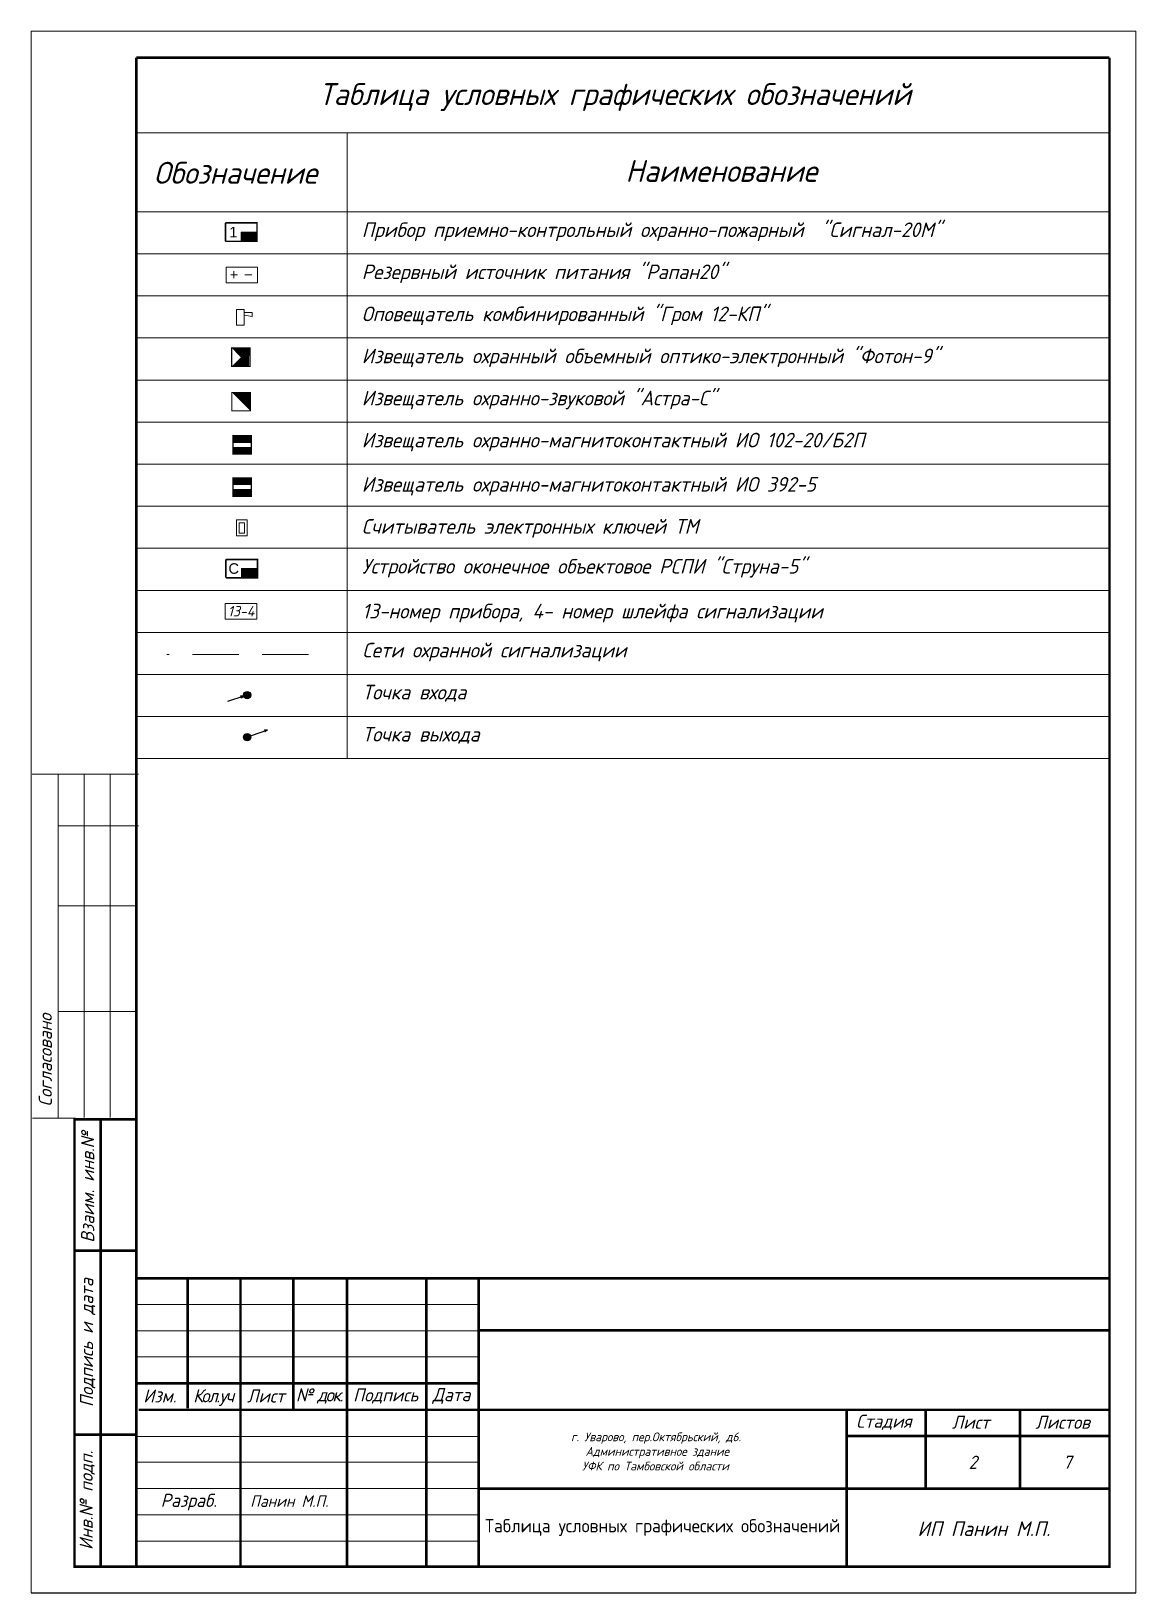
# Model space of a CAD drawing. Header units: inches. Extents: x 859 to 3530, y 393 to 1744.
# Drawn here: x 3390.9 to 3466.5, y 1502.8 to 1609.7 of the extents above; entities that cross this region are included whole.
import ezdxf

# ---------------------------------------------------------------- set-up
doc = ezdxf.new("R2010")
doc.units = ezdxf.units.IN
doc.header["$MEASUREMENT"] = 0
doc.linetypes.add('HIDDEN2', pattern=[4.7625, 3.175, -1.5875])
doc.linetypes.add('НЕВИДИМАЯ', pattern=[9.525, 6.35, -3.175])
doc.layers.get('0').transparency = 0.7
doc.layers.add('BLK_12_THHN', color=9, linetype='Continuous')
doc.layers.add('DESC', color=7, linetype='Continuous')
doc.styles.get("Standard").update_dxf_attribs({"font": 'GOST_Common Italic_0.ttf'})

msp = doc.modelspace()

# ---------------------------------------------------------------- texts
at = {"layer": 'DESC', "color": 0, "attachment_point": 1}
for s, width, heights, insert, char_height in [('Таблица условных графических обозначений', 45.6025, [0.959], (3410.6, 1606.13), 1.5), ('Обозначение', 14.4, [0], (3399.3, 1600.74), 1.5), ('Наименование', 14.4, [0], (3431.59, 1600.87), 1.5), ('Прибор приемно-контрольный охранно-пожарный  "Сигнал-20М"', 49.91, [0], (3413.54, 1596.59), 1), ('Резервный источник питания "Рапан20"', 49.91, [0], (3413.54, 1593.71), 1), ('Оповещатель комбинированный "Гром 12-КП"', 49.91, [0], (3413.54, 1590.83), 1), ('Извещатель охранный объемный оптико-электронный "Фотон-9"', 49.91, [0], (3413.54, 1587.95), 1), ('Извещатель охранно-звуковой "Астра-С"', 49.91, [0], (3413.54, 1585.07), 1), ('Извещатель охранно-магнитоконтактный ИО 102-20/Б2П', 49.91, [0], (3413.54, 1582.19), 1), ('Извещатель охранно-магнитоконтактный ИО 392-5', 49.91, [0], (3413.54, 1579.16), 1), ('Считыватель электронных ключей ТМ', 49.91, [0], (3413.54, 1576.28), 1), ('Устройство оконечное объектовое РСПИ "Струна-5"', 49.91, [0], (3413.57, 1573.55), 1), ('13-номер прибора, 4- номер шлейфа сигнализации', 49.91, [0], (3413.57, 1570.48), 1), ('Сети охранной сигнализации', 49.91, [0], (3413.58, 1567.81), 1)]:
    msp.add_mtext_dynamic_manual_height_columns(s, width=width, gutter_width=1, heights=heights, dxfattribs=dict(at, insert=insert, char_height=char_height))
at = {"layer": 'DESC', "color": 0, "attachment_point": 5}
for s, insert, char_height, width in [('{\\fArial|b0|i0|c204|p34;1}', (3404.75, 1595.93), 0.72, 1.08), ('{\\fArial|b0|i0|c204|p34;C}', (3404.78, 1572.89), 0.72, 1.08), ('13-4', (3405.28, 1569.97), 0.72, 2.16), ('Изм.', (3399.72, 1516.24), 0.9, 3.4805), ('{\\T0.85;Кол.уч}', (3403.36, 1516.13), 0.9, 3.6119), ('Лист', (3406.98, 1516.24), 0.9, 3.6273), ('{\\T0.85;№ док.}', (3410.64, 1516.24), 0.9, 3.6803), ('Подпись', (3415.18, 1516.24), 0.9, 5.4), ('Дата', (3419.68, 1516.24), 0.9, 3.6), ('Стадия', (3449.28, 1514.44), 0.9, 5.4), ('Лист', (3455.22, 1514.44), 0.9, 6.48), ('Листов', (3461.51, 1514.44), 0.9, 6.0943), ('2', (3455.37, 1511.7), 0.9, 6.4543), ('7', (3461.83, 1511.7), 0.9, 6.4543), ('{\\fGOST Common|b0|i0|c204|p34;Таблица условных графических обозначений}', (3434.14, 1507.23), 0.9, 25.2)]:
    msp.add_mtext(s, dxfattribs=dict(at, insert=insert, char_height=char_height, width=width))
at = {"layer": 'DESC', "color": 0, "lineweight": 15, "attachment_point": 1}
for s, width, heights, insert, char_height in [('Точка входа', 49.91, [0], (3413.58, 1564.93), 1), ('Точка выхода', 49.91, [0], (3413.58, 1562.05), 1), ('\\pi23.5148;г. Уварово, пер.Октябрьский, д6.\\P\\pi24.5048;Административное здание \\P\\pi24.27003;УФК по Тамбовской области', 59.1919, [0], (3404.35, 1513.74), 0.6), ('\\pi4.80835;ИП Панин М.П.', 17.9743, [1.74], (3446.77, 1507.65), 1)]:
    msp.add_mtext_dynamic_manual_height_columns(s, width=width, gutter_width=1, heights=heights, dxfattribs=dict(at, insert=insert, char_height=char_height))
at = {"layer": 'DESC', "color": 0, "char_height": 0.9, "rotation": 90}
for s, insert, width, attachment_point in [('Cогласовано', (3391.43, 1536.03), 10.814, 1), (' Взаим. инв.№', (3394.78, 1526.19), 16.5013, 4), ('Подпись и дата', (3394.78, 1519.89), 12.6, 5), ('Инв.№ подп.', (3394.75, 1509.09), 9, 5)]:
    msp.add_mtext(s, dxfattribs=dict(at, insert=insert, width=width, attachment_point=attachment_point))
at = {"layer": 'DESC', "color": 0, "lineweight": 15, "insert": (3401.7, 1508.97), "char_height": 0.9, "width": 7.0924, "attachment_point": 5}
msp.add_mtext('Разраб.', dxfattribs=at)
at = {"layer": 'DESC', "lineweight": 15, "insert": (3408.58, 1509.04), "char_height": 0.787, "width": 6.3, "attachment_point": 5}
msp.add_mtext('Панин М.П.', dxfattribs=at)

# ---------------------------------------------------------------- blocks, each defined once
blk = doc.blocks.new('Объем')
at = {"const_width": 0.2}
blk.add_lwpolyline([(0, 0), (0, 3), (3, 3), (3, 0)], close=True, dxfattribs=at)
for points in [[(0.21, 2.94), (0.21, 0.09)], [(0.41, 2.94), (0.41, 0.09)], [(0.61, 2.94), (0.61, 0.09)], [(0.8, 2.94), (0.8, 0.09)], [(1.01, 2.94), (1.01, 0.09)], [(1.21, 2.94), (1.21, 0.09)], [(1.39, 1.52), (2.81, 2.97)], [(1.39, 2.94), (1.39, 0.09)], [(1.56, 2.93), (1.56, 1.76)], [(1.76, 2.94), (1.76, 1.94)], [(1.94, 2.95), (1.94, 2.15)], [(2.13, 2.93), (2.13, 2.33)], [(2.3, 2.93), (2.3, 2.52)], [(2.49, 2.94), (2.49, 2.7)], [(1.39, 1.48), (2.82, 0.03)], [(1.56, 0.09), (1.56, 1.25)], [(1.74, 0.06), (1.74, 1.05)], [(1.94, 0.06), (1.94, 0.87)], [(2.13, 0.05), (2.13, 0.66)], [(2.31, 0.06), (2.31, 0.48)], [(2.49, 0.07), (2.49, 0.29)]]:
    blk.add_lwpolyline(points, dxfattribs=at)
blk = doc.blocks.new('Звуковой')
blk.add_lwpolyline([(0.1, 2.9, 0, 4, 0), (1.5, 1.51, 4, 4, 0)], format="xyseb")
at = {"const_width": 0.2}
blk.add_lwpolyline([(0, 0), (0, 3), (3, 3), (3, 0)], close=True, dxfattribs=at)

# ---------------------------------------------------------------- hatches: boundary and pattern name
at = {"layer": 'BLK_12_THHN'}
h = msp.add_hatch(color=0, dxfattribs=at)
h.dxf.hatch_style = 1
h.paths.add_polyline_path([(3405.95, 1564.23, 1), (3405.45, 1564.23, 1)])
h = msp.add_hatch(color=0, dxfattribs=at)
h.dxf.hatch_style = 1
h.paths.add_polyline_path([(3405.46, 1564.16), (3405.29, 1564.1), (3405.32, 1564.01)])
h.paths.add_polyline_path([(3405.27, 1564.17), (3405.29, 1564.1), (3405.46, 1564.16)])
h = msp.add_hatch(color=0, dxfattribs=at)
h.dxf.hatch_style = 1
h.paths.add_polyline_path([(3405.95, 1561.35, 1), (3405.45, 1561.35, 1)])
h = msp.add_hatch(color=0, dxfattribs=at)
h.dxf.hatch_style = 1
h.paths.add_polyline_path([(3407.1, 1561.82), (3406.93, 1561.76), (3406.95, 1561.68)])
h.paths.add_polyline_path([(3406.9, 1561.84), (3406.93, 1561.76), (3407.1, 1561.82)])
at = {"layer": 'DESC'}
for points in [[(3405.29, 1595.93), (3405.29, 1595.3), (3406.37, 1595.3), (3406.37, 1595.93)], [(3405.32, 1572.89), (3405.32, 1572.26), (3406.4, 1572.26), (3406.4, 1572.89)]]:
    msp.add_hatch(color=0, dxfattribs=at).paths.add_polyline_path(points)
at = {"layer": 'DESC', "lineweight": 15}
h = msp.add_hatch(color=0, dxfattribs=at)
h.dxf.hatch_style = 1
h.paths.add_polyline_path([(3404.73, 1581.19), (3404.73, 1580.73), (3405.99, 1580.73), (3405.99, 1581.19)])
h.paths.add_polyline_path([(3405.99, 1581.52), (3405.99, 1581.99), (3404.73, 1581.99), (3404.73, 1581.52)])
h = msp.add_hatch(color=0, dxfattribs=at)
h.dxf.hatch_style = 1
h.paths.add_polyline_path([(3404.73, 1578.31), (3404.73, 1577.84), (3405.99, 1577.84), (3405.99, 1578.31)])
h.paths.add_polyline_path([(3405.99, 1578.64), (3405.99, 1579.1), (3404.73, 1579.1), (3404.73, 1578.64)])

# ---------------------------------------------------------------- linework, layer by layer
at = {"layer": 'BLK_12_THHN', "color": 0}
for p, q in [((3405.46, 1564.16), (3404.35, 1563.78)), ((3405.46, 1564.16), (3405.27, 1564.17)), ((3405.32, 1564.01), (3405.27, 1564.17)), ((3405.46, 1564.16), (3405.32, 1564.01)), ((3407.1, 1561.82), (3405.98, 1561.44)), ((3407.1, 1561.82), (3406.9, 1561.84)), ((3406.95, 1561.68), (3406.9, 1561.84)), ((3390.92, 1502.76), (3466.52, 1502.76))]:
    msp.add_line(p, q, dxfattribs=at)
for centre in [(3405.7, 1564.23), (3405.7, 1561.35)]:
    msp.add_circle(centre, 0.249, dxfattribs=at)
at = {"layer": 'DESC', "color": 0, "lineweight": 15}
for p, q in [((3390.92, 1502.76), (3390.92, 1609.68)), ((3390.92, 1609.68), (3466.52, 1609.68)), ((3466.52, 1609.68), (3466.52, 1502.76)), ((3398.15, 1602.72), (3464.75, 1602.72)), ((3412.55, 1602.72), (3412.55, 1559.88)), ((3464.75, 1602.72), (3464.75, 1580.04)), ((3412.55, 1597.32), (3464.75, 1597.32)), ((3464.75, 1596.54), (3464.75, 1596.06)), ((3398.15, 1594.44), (3464.75, 1594.44)), ((3398.15, 1591.56), (3464.75, 1591.56)), ((3398.15, 1588.68), (3464.75, 1588.68)), ((3398.15, 1585.8), (3464.75, 1585.8)), ((3412.55, 1582.92), (3464.75, 1582.92)), ((3398.15, 1580.04), (3464.75, 1580.04)), ((3464.75, 1580.04), (3464.75, 1536.84)), ((3398.15, 1577.16), (3464.75, 1577.16)), ((3398.15, 1574.28), (3464.75, 1574.28)), ((3398.15, 1571.4), (3464.75, 1571.4)), ((3398.15, 1568.52), (3464.75, 1568.52)), ((3398.15, 1565.64), (3464.75, 1565.64)), ((3398.15, 1562.76), (3464.75, 1562.76)), ((3398.15, 1559.88), (3464.75, 1559.88)), ((3390.99, 1558.82), (3398.25, 1558.82)), ((3392.77, 1558.82), (3392.77, 1535.31)), ((3394.55, 1558.82), (3394.55, 1535.31)), ((3396.32, 1558.82), (3396.32, 1535.31)), ((3392.77, 1555.27), (3398.25, 1555.27)), ((3392.77, 1549.8), (3398.12, 1549.8)), ((3392.77, 1542.56), (3398.12, 1542.56)), ((3393.95, 1535.27), (3391, 1535.26)), ((3398.14, 1522.5), (3421.54, 1522.5)), ((3398.14, 1520.7), (3421.54, 1520.7)), ((3398.14, 1511.7), (3421.54, 1511.7)), ((3398.14, 1509.9), (3421.54, 1509.9)), ((3398.14, 1508.1), (3421.54, 1508.1)), ((3398.12, 1506.3), (3421.54, 1506.3))]:
    msp.add_line(p, q, dxfattribs=at)
at = {"layer": 'DESC', "color": 0, "linetype": 'HIDDEN2', "lineweight": 15}
msp.add_line((3409.89, 1567.01), (3400.19, 1567.01), dxfattribs=at)
at = {"layer": 'DESC', "color": 0, "linetype": 'Continuous', "lineweight": 15}
for p, q in [((3398.21, 1518.91), (3421.57, 1518.91)), ((3398.21, 1513.47), (3421.47, 1513.47))]:
    msp.add_line(p, q, dxfattribs=at)
at = {"layer": 'DESC', "color": 0, "lineweight": 15}
msp.add_lwpolyline([(3464.72, 1607.88, 0.18, 0.18, 0), (3464.72, 1504.56, 0.18, 0.18, 0), (3393.88, 1504.56, 0.18, 0.18, 0), (3393.88, 1535.24, 0, 0, 0)], format="xyseb", dxfattribs=at)
for points, const_width in [([(3398.12, 1504.56), (3398.12, 1607.88)], 0.18), ([(3398.12, 1607.88), (3464.72, 1607.88)], 0.18), ([(3404.21, 1596.56), (3404.21, 1595.3)], 0.108), ([(3404.21, 1596.56), (3406.37, 1596.56), (3406.37, 1595.3), (3404.21, 1595.3)], 0.108), ([(3404.73, 1581.99), (3405.99, 1581.99), (3405.99, 1580.73), (3404.73, 1580.73), (3404.73, 1581.99)], 0.084), ([(3404.73, 1579.1), (3405.99, 1579.1), (3405.99, 1577.84), (3404.73, 1577.84), (3404.73, 1579.1)], 0.084), ([(3404.24, 1573.52), (3404.24, 1572.26)], 0.108), ([(3404.24, 1573.52), (3406.4, 1573.52), (3406.4, 1572.26), (3404.24, 1572.26)], 0.108), ([(3393.8, 1535.19), (3398.2, 1535.19)], 0.18), ([(3395.68, 1504.59), (3395.68, 1535.24)], 0.18), ([(3393.88, 1526.19), (3398.2, 1526.19)], 0.18), ([(3398.14, 1524.3), (3464.72, 1524.3)], 0.18), ([(3405.24, 1524.3), (3405.24, 1504.5)], 0.18), ([(3412.54, 1524.3), (3412.54, 1504.5)], 0.18), ([(3417.97, 1524.26), (3417.97, 1504.56)], 0.18), ([(3421.54, 1524.3), (3421.54, 1504.5)], 0.18), ([(3421.55, 1520.74), (3464.72, 1520.74)], 0.18), ([(3398.14, 1517.1), (3421.54, 1517.1)], 0.18), ([(3446.74, 1515.27), (3446.74, 1504.56)], 0.18), ([(3452.14, 1515.28), (3452.14, 1509.9)], 0.18), ([(3393.88, 1513.59), (3398.2, 1513.59)], 0.18), ([(3421.54, 1513.5), (3421.54, 1513.5)], 0.072), ([(3446.74, 1513.5), (3464.72, 1513.5)], 0.18), ([(3421.54, 1509.9), (3464.72, 1509.9)], 0.18)]:
    msp.add_lwpolyline(points, dxfattribs=dict(at, const_width=const_width))
for points in [[(3412.55, 1597.32), (3398.12, 1597.32)], [(3406.37, 1595.93), (3405.29, 1595.93)], [(3405.29, 1595.93), (3405.29, 1595.3)], [(3405.29, 1595.3), (3405.29, 1595.3)], [(3404.96, 1590.64), (3404.96, 1589.56), (3405.5, 1589.56), (3405.5, 1590.64), (3404.96, 1590.64)], [(3405.5, 1590.43), (3406.04, 1590.43)], [(3405.5, 1590.43), (3405.5, 1590.25), (3406.04, 1590.16)], [(3406.04, 1590.43), (3406.04, 1590.16)], [(3412.55, 1582.92), (3398.12, 1582.92)], [(3404.97, 1576.22), (3405.69, 1576.22), (3405.69, 1575.14), (3404.97, 1575.14), (3404.97, 1576.22)], [(3405.15, 1576.03), (3405.51, 1576.03), (3405.51, 1575.31), (3405.15, 1575.31), (3405.15, 1576.03)], [(3406.4, 1572.89), (3405.32, 1572.89)], [(3405.32, 1572.89), (3405.32, 1572.26)], [(3405.32, 1572.26), (3405.32, 1572.26)], [(3404.2, 1570.51), (3406.36, 1570.51), (3406.36, 1569.43), (3404.2, 1569.43), (3404.2, 1570.51)]]:
    msp.add_lwpolyline(points, dxfattribs=at)
for points in [[(3404.25, 1592.45), (3406.41, 1592.45), (3406.41, 1593.53), (3404.25, 1593.53)], [(3404.73, 1581.99), (3405.99, 1581.99), (3405.99, 1581.52), (3404.73, 1581.52)], [(3405.99, 1580.73), (3404.73, 1580.73), (3404.73, 1581.19), (3405.99, 1581.19)], [(3404.73, 1579.1), (3405.99, 1579.1), (3405.99, 1578.64), (3404.73, 1578.64)], [(3405.99, 1577.84), (3404.73, 1577.84), (3404.73, 1578.31), (3405.99, 1578.31)]]:
    msp.add_lwpolyline(points, close=True, dxfattribs=at)
at = {"layer": 'DESC', "color": 0, "linetype": 'НЕВИДИМАЯ', "lineweight": 15, "const_width": 0.072}
for points in [[(3404.79, 1593.26), (3404.79, 1592.77)], [(3404.56, 1593.01), (3405.04, 1593.01)], [(3405.53, 1593.01), (3406.02, 1593.01)]]:
    msp.add_lwpolyline(points, dxfattribs=at)
at = {"layer": 'DESC', "color": 0, "linetype": 'Continuous', "lineweight": 15, "const_width": 0.18}
for points in [[(3401.62, 1515.4), (3401.62, 1524.3)], [(3408.86, 1515.29), (3408.86, 1524.3)], [(3398.28, 1515.29), (3464.72, 1515.29)], [(3458.6, 1515.29), (3458.6, 1509.9)]]:
    msp.add_lwpolyline(points, dxfattribs=at)

# ---------------------------------------------------------------- block references
at = {"layer": 'DESC', "color": 0}
for name, p, xscale, yscale, zscale, rotation in [('Объем', (3405.9, 1586.73), -0.4199760000000503, 0.4199760000000061, 0.4199760000000001, 0.05815664228504325), ('Звуковой', (3404.65, 1584.95), 0.4199975999999516, 0.4199975999999516, 0.4199975999999516, 270)]:
    msp.add_blockref(name, p, dxfattribs=dict(at, xscale=xscale, yscale=yscale, zscale=zscale, rotation=rotation))

msp.set_redraw_order([(e.dxf.handle, doc.entitydb.next_handle()) for e in msp.query("TEXT MTEXT ATTDEF DIMENSION ARC_DIMENSION")])  # texts and dimensions are drawn at this point

doc.saveas('drawing.dxf')
